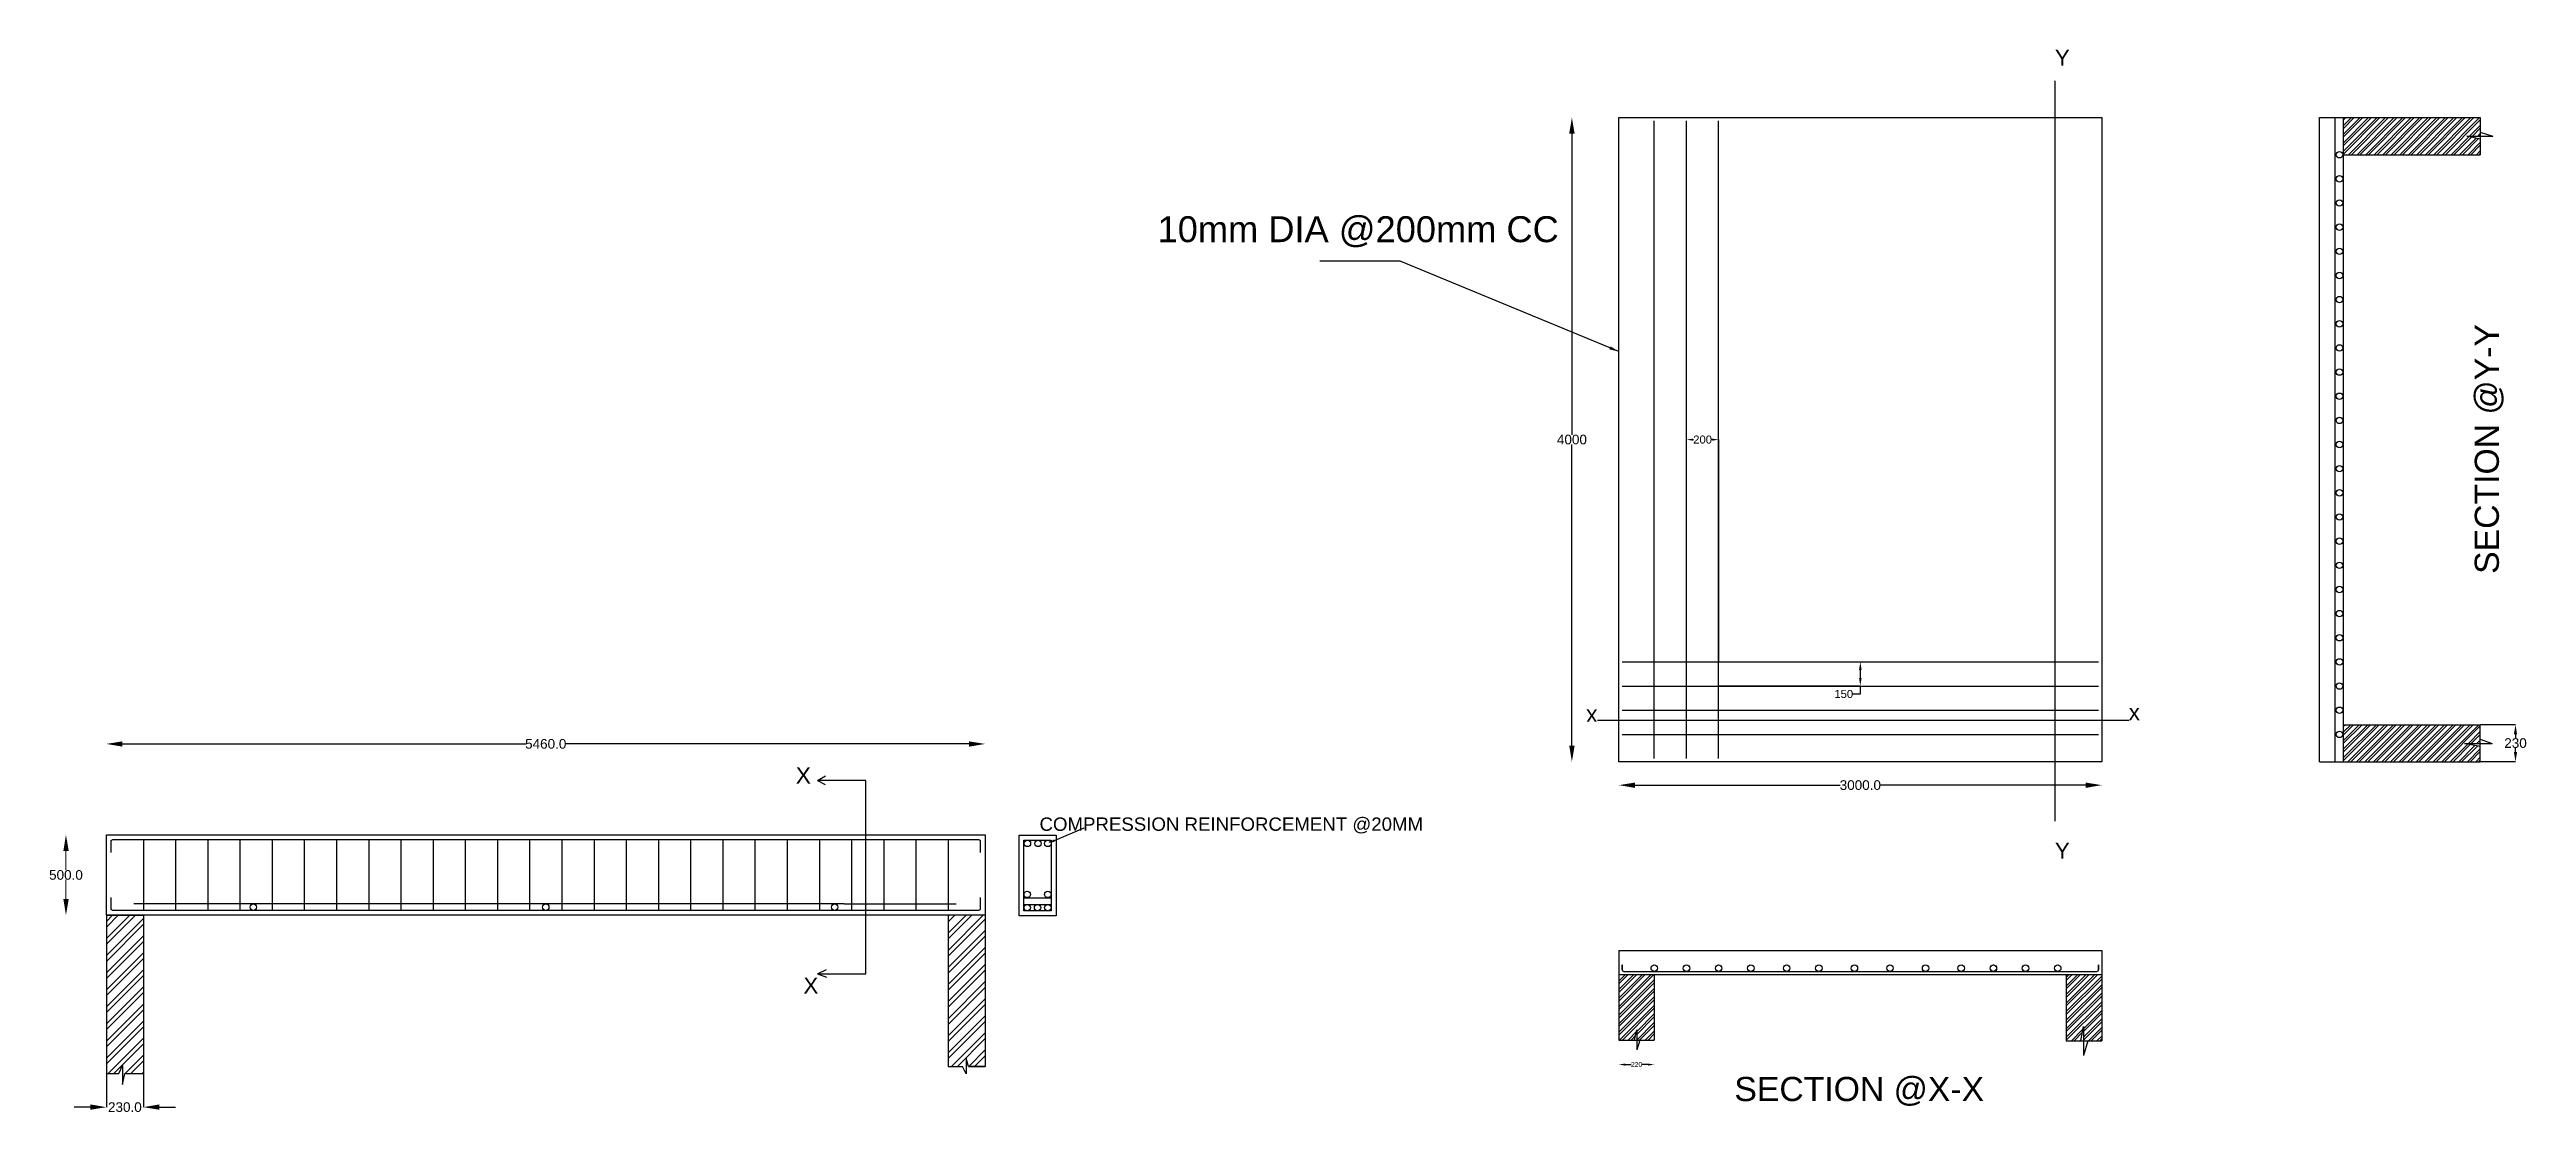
# Model space of a CAD drawing. Header units: millimetres. Extents: x -15359 to 171203, y -161916 to 32466.
# Drawn here: x 95826 to 111216, y 17482 to 24089 of the extents above; entities that cross this region are included whole.
import ezdxf
from ezdxf import colors
from ezdxf.entities.mleader import LeaderData, LeaderLine
from ezdxf.math import Vec2, Vec3

# ---------------------------------------------------------------- set-up
doc = ezdxf.new("R2010")
doc.units = ezdxf.units.MM
doc.header["$MEASUREMENT"] = 0
doc.styles.get("Standard").update_dxf_attribs({"font": 'Arial.ttf'})
doc.dimstyles.get("Standard").update_dxf_attribs({"dimtxt": 0.18, "dimasz": 0.18, "dimexe": 0.18, "dimexo": 0.0625, "dimgap": 0.09, "dimtad": 0, "dimtih": 1, "dimtoh": 1, "dimzin": 0, "dimdsep": 46, "dimtxsty": 'Standard', "dimcen": 0.09, "dimadec": 0, "dimazin": 0, "dimtfac": 1, "dimtofl": 0, "dimtmove": 0, "dimatfit": 3, "dimfxl": 0, "dimtolj": 1, "dimtzin": 0, "dimarcsym": 0})

msp = doc.modelspace()

# ---------------------------------------------------------------- texts
for s, height, p in [('Y', 100, (108285.45917, 23989.39371)), ('10mm DIA @200mm CC', 161.1657344, (102710.68232, 22893.17067)), ('x', 100, (108744.47257, 19924.22851)), ('X', 102.89906, (100461.85346, 19529.40869)), ('COMPRESSION REINFORCEMENT @20MM', 82.9340004, (101977.0292, 19237.25354)), ('Y', 100, (108285.45917, 19064.24266)), ('X', 100, (100509.89572, 18226.27958)), ('SECTION @X-X', 150, (106294.50678, 17558.87593))]:
    msp.add_text(s, height=height).set_placement(p)
for s, height, rotation, p in [('SECTION @Y-Y', 150, 90, (111044.54935, 20833.1047)), ('x', 100, 180, (105443.2896, 19991.82385))]:
    msp.add_text(s, height=height, rotation=rotation).set_placement(p)

# ---------------------------------------------------------------- blocks, each defined once
blk = doc.blocks.new('*D128')
at = {"color": 0, "lineweight": -2}
for p, q in [((105577, 19521), (105577, 19520)), ((105677, 19521), (106952, 19521)), ((108477, 19521), (107201, 19521)), ((108577, 19521), (108577, 19521))]:
    blk.add_line(p, q, dxfattribs=at)
at = {"color": 0}
for points in [[(105677, 19537), (105677, 19504), (105577, 19521)], [(108477, 19537), (108477, 19504), (108577, 19521)]]:
    blk.add_solid(points, dxfattribs=at)
at = {"layer": 'Defpoints', "color": 0}
for p in [(105577, 19521), (108577, 19521), (108577, 19521)]:
    blk.add_point(p, dxfattribs=at)
at = {"color": 0, "insert": (107077, 19521), "char_height": 60, "attachment_point": 5}
blk.add_mtext('\\A1;3000.0', dxfattribs=at)
blk = doc.blocks.new('*D129')
at = {"color": 0, "lineweight": -2}
for p, q in [((105285, 23667), (105285, 23667)), ((105285, 19667), (105285, 19667))]:
    blk.add_line(p, q, dxfattribs=at)
at = {"color": 0, "lineweight": -3}
for p, q in [((105285, 23567), (105285, 21697)), ((105285, 19767), (105285, 21636))]:
    blk.add_line(p, q, dxfattribs=at)
at = {"color": 0}
for points in [[(105268, 23567), (105302, 23567), (105285, 23667)], [(105268, 19767), (105302, 19767), (105285, 19667)]]:
    blk.add_solid(points, dxfattribs=at)
at = {"layer": 'Defpoints', "color": 0}
for p in [(105285, 23667), (105285, 19667), (105285, 19667)]:
    blk.add_point(p, dxfattribs=at)
at = {"color": 0, "insert": (105285, 21667), "char_height": 60, "attachment_point": 5}
blk.add_mtext('\\A1;4000', dxfattribs=at)
blk = doc.blocks.new('*D130')
at = {"color": 0, "lineweight": -2}
for p, q in [((96279, 19777), (98785, 19777)), ((101539, 19777), (99034, 19777))]:
    blk.add_line(p, q, dxfattribs=at)
at = {"color": 0}
for points in [[(96279, 19793), (96279, 19760), (96179, 19777)], [(101539, 19793), (101539, 19760), (101639, 19777)]]:
    blk.add_solid(points, dxfattribs=at)
at = {"layer": 'Defpoints', "color": 0}
for p in [(96179, 19777), (101639, 19777), (101639, 19777)]:
    blk.add_point(p, dxfattribs=at)
at = {"color": 0, "insert": (98909, 19777), "char_height": 60, "attachment_point": 5}
blk.add_mtext('\\A1;5460.0', dxfattribs=at)
blk = doc.blocks.new('*D131')
at = {"color": 0, "lineweight": -2}
for p, q in [((95928, 19213), (95928, 19213)), ((95928, 18713), (95928, 18713))]:
    blk.add_line(p, q, dxfattribs=at)
at = {"color": 0, "lineweight": 15}
for p, q in [((95928, 19113), (95928, 18994)), ((95928, 18813), (95928, 18932))]:
    blk.add_line(p, q, dxfattribs=at)
at = {"color": 0}
for points in [[(95912, 19113), (95945, 19113), (95928, 19213)], [(95912, 18813), (95945, 18813), (95928, 18713)]]:
    blk.add_solid(points, dxfattribs=at)
at = {"layer": 'Defpoints', "color": 0}
for p in [(95928, 19213), (95928, 18713), (95928, 18713)]:
    blk.add_point(p, dxfattribs=at)
at = {"color": 0, "insert": (95928, 18963), "char_height": 60, "attachment_point": 5}
blk.add_mtext('\\A1;500.0', dxfattribs=at)
blk = doc.blocks.new('*D171')
at = {"color": 0, "lineweight": -2}
for p, q in [((96179, 17730), (96179, 17521)), ((96409, 17730), (96409, 17521)), ((96079, 17521), (95979, 17521)), ((96509, 17521), (96609, 17521))]:
    blk.add_line(p, q, dxfattribs=at)
at = {"color": 0}
for points in [[(96079, 17538), (96079, 17505), (96179, 17521)], [(96509, 17538), (96509, 17505), (96409, 17521)]]:
    blk.add_solid(points, dxfattribs=at)
at = {"layer": 'Defpoints', "color": 0}
for p in [(96179, 17730), (96409, 17730), (96409, 17521)]:
    blk.add_point(p, dxfattribs=at)
at = {"color": 0, "insert": (96294, 17521), "char_height": 60, "attachment_point": 5}
blk.add_mtext('\\A1;230.0', dxfattribs=at)
blk = doc.blocks.new('*D172')
at = {"color": 0, "lineweight": -2}
for p, q in [((110929, 19897), (111148, 19897)), ((111148, 19837), (111148, 19812)), ((111148, 19727), (111148, 19751)), ((110929, 19667), (111148, 19667))]:
    blk.add_line(p, q, dxfattribs=at)
at = {"color": 0}
for points in [[(111138, 19837), (111158, 19837), (111148, 19897)], [(111138, 19727), (111158, 19727), (111148, 19667)]]:
    blk.add_solid(points, dxfattribs=at)
at = {"layer": 'Defpoints', "color": 0}
for p in [(110929, 19897), (110929, 19667), (111148, 19667)]:
    blk.add_point(p, dxfattribs=at)
at = {"color": 0, "insert": (111148, 19782), "char_height": 60, "attachment_point": 5}
blk.add_mtext('\\A1;230', dxfattribs=at)
blk = doc.blocks.new('*D173')
at = {"color": 0, "lineweight": -2}
for p, q in [((105997, 20287), (105997, 21667)), ((106037, 21667), (106041, 21667)), ((106157, 21667), (106153, 21667)), ((106197, 20287), (106197, 21667))]:
    blk.add_line(p, q, dxfattribs=at)
at = {"color": 0}
for points in [[(106037, 21673), (106037, 21660), (105997, 21667)], [(106157, 21673), (106157, 21660), (106197, 21667)]]:
    blk.add_solid(points, dxfattribs=at)
at = {"layer": 'Defpoints', "color": 0}
for p in [(106197, 21667), (105997, 20287), (106197, 20287)]:
    blk.add_point(p, dxfattribs=at)
at = {"color": 0, "insert": (106097, 21667), "char_height": 50, "attachment_point": 5}
blk.add_mtext('\\A1;200', dxfattribs=at)
blk = doc.blocks.new('*D174')
at = {"color": 0, "lineweight": -2}
for p, q in [((106197, 20287), (107077, 20287)), ((107077, 20237), (107077, 20187)), ((106197, 20137), (107077, 20137)), ((107077, 20087), (107027, 20087)), ((107077, 20137), (107077, 20087))]:
    blk.add_line(p, q, dxfattribs=at)
at = {"color": 0}
for points in [[(107069, 20237), (107085, 20237), (107077, 20287)], [(107069, 20187), (107085, 20187), (107077, 20137)]]:
    blk.add_solid(points, dxfattribs=at)
at = {"layer": 'Defpoints', "color": 0}
for p in [(106197, 20287), (106197, 20137), (107077, 20137)]:
    blk.add_point(p, dxfattribs=at)
at = {"color": 0, "insert": (106974, 20087), "char_height": 50, "attachment_point": 5}
blk.add_mtext('\\A1;150', dxfattribs=at)
blk = doc.blocks.new('*D127')
at = {"color": 0, "lineweight": -2}
for p, q in [((105576, 17786), (105576, 17786)), ((105616, 17786), (105653, 17786)), ((105757, 17786), (105720, 17786)), ((105797, 17786), (105797, 17786))]:
    blk.add_line(p, q, dxfattribs=at)
at = {"color": 0}
for points in [[(105616, 17792), (105616, 17779), (105576, 17786)], [(105757, 17792), (105757, 17779), (105797, 17786)]]:
    blk.add_solid(points, dxfattribs=at)
at = {"layer": 'Defpoints', "color": 0}
for p in [(105576, 17786), (105797, 17786), (105797, 17786)]:
    blk.add_point(p, dxfattribs=at)
at = {"color": 0, "insert": (105687, 17786), "char_height": 30, "attachment_point": 5}
blk.add_mtext('\\A1;220', dxfattribs=at)

# ---------------------------------------------------------------- dimensions: what is measured, and where the dimension line sits
for base, p1, p2, override, picture, middle in [((105284.92693, 19666.55555), (105284.92693, 23666.55555), (105284.92693, 19666.55555), {"dimtxt": 60, "dimasz": 100, "dimdec": 0, "dimlwd": 65533}, '*D129', (105284.92693, 21666.55555)), ((107076.85836, 20136.55555), (106196.85836, 20286.55555), (106196.85836, 20136.55555), {"dimtxt": 50, "dimasz": 50, "dimdec": 0}, '*D174', (106973.97163, 20086.55555)), ((111147.85778, 19666.55555), (110929.34828, 19896.55555), (110929.34828, 19666.55555), {"dimtxt": 60, "dimasz": 60, "dimdec": 0}, '*D172', (111147.85778, 19781.55555)), ((95928.18751, 18712.94892), (95928.18751, 19212.94892), (95928.18751, 18712.94892), {"dimtxt": 60, "dimasz": 100, "dimdec": 1, "dimlwd": 15}, '*D131', (95928.18751, 18962.94892))]:
    dim = msp.add_linear_dim(base=base, p1=p1, p2=p2, angle=90, dimstyle='Standard', override=override)
    dim.commit()
    dim.dimension.update_dxf_attribs({"geometry": picture, "text_midpoint": middle})
for base, p1, p2, override, picture, middle in [((106196.85836, 21666.55555), (105996.85836, 20286.55555), (106196.85836, 20286.55555), {"dimtxt": 50, "dimasz": 40, "dimdec": 0}, '*D173', (106096.85836, 21666.55555)), ((101639.07057, 19776.55799), (96179.07057, 19776.55799), (101639.07057, 19776.55799), {"dimtxt": 60, "dimasz": 100, "dimexe": 20, "dimexo": 20, "dimdec": 1}, '*D130', (98909.07057, 19776.55799)), ((108576.85836, 19520.59421), (105576.85836, 19520.77421), (108576.85836, 19520.59421), {"dimtxt": 60, "dimasz": 100, "dimdec": 1}, '*D128', (107076.85836, 19520.59421)), ((96409.07057, 17521.46817), (96179.07057, 17729.70025), (96409.07057, 17729.70025), {"dimtxt": 60, "dimasz": 100, "dimdec": 1}, '*D171', (96294.07057, 17521.46817)), ((105796.85836, 17785.75846), (105576.49836, 17785.75846), (105796.85836, 17785.75846), {"dimtxt": 30, "dimasz": 40, "dimdec": 0}, '*D127', (105686.67836, 17785.75846))]:
    dim = msp.add_linear_dim(base=base, p1=p1, p2=p2, dimstyle='Standard', override=override)
    dim.commit()
    dim.dimension.update_dxf_attribs({"geometry": picture, "text_midpoint": middle})

# ---------------------------------------------------------------- hatches: boundary and pattern name
h = msp.add_hatch()
h.set_pattern_fill('ANSI32', color=256, scale=100)
h.set_pattern_definition([(45, (92307.4, 18891.294), (-26.516504, 26.516504), []), (45, (92325.076, 18891.294), (-26.516504, 26.516504), [])])
h.paths.add_polyline_path([(110831.42007, 19779.28277), (110929.34828, 19779.28277), (110929.34828, 19896.55555), (110079.34828, 19896.55555), (110079.34828, 19666.55555), (110929.34828, 19666.55555), (110929.34828, 19760.51246)])
h.paths.add_polyline_path([(110929.34828, 23533.56584), (110846.38413, 23551.27596), (110929.34828, 23551.27596), (110929.34828, 23666.55555), (110079.34828, 23666.55555), (110079.34828, 23436.55555), (110929.34828, 23436.55555)])
h = msp.add_hatch()
h.set_pattern_fill('ANSI32', color=256, scale=200)
h.set_pattern_definition([(45, (91729.33, 18891.294), (-53.033, 53.033), []), (45, (91764.68, 18891.294), (-53.033, 53.033), [])])
h.paths.add_polyline_path([(96409.07057, 18712.94892), (96179.07057, 18712.94892), (96179.07057, 17729.70025), (96409.07057, 17729.70025), (96409.07057, 17732.90443)])
h.paths.add_polyline_path([(101639.07057, 18712.94892), (101409.07057, 18712.94892), (101409.07057, 17774.33189), (101639.07057, 17774.33189)])
h = msp.add_hatch()
h.set_pattern_fill('ANSI32', color=256, scale=100)
h.set_pattern_definition([(45, (91729.326, 18404.205), (-26.516504, 26.516504), []), (45, (91747.004, 18404.205), (-26.516504, 26.516504), [])])
h.paths.add_polyline_path([(108463.34729, 18022.39055), (108463.34729, 17933.538), (108576.85836, 17933.538), (108576.85836, 18344.62858), (108356.85836, 18344.62858), (108356.85836, 17933.538), (108447.21136, 17933.538)])
h.paths.add_polyline_path([(105687.99051, 18000.85196), (105687.99051, 17937.53941), (105796.85836, 17937.53941), (105796.85836, 18344.62858), (105576.85836, 18344.62858), (105576.85836, 17937.53941), (105674.3777, 17937.53941)])

# ---------------------------------------------------------------- linework, layer by layer
for p, q in [((108285.45917, 23895.93733), (108285.45917, 19297.8836)), ((105796.85836, 19686.55555), (105796.85836, 23646.55555)), ((105996.85836, 19686.55555), (105996.85836, 23646.55555)), ((106196.85836, 19686.55555), (106196.85836, 23646.55555)), ((109929.34828, 19666.55555), (109929.34828, 23666.55555)), ((109929.34828, 23666.55555), (110929.34828, 23666.55555)), ((110027.96425, 19666.55555), (110027.96425, 23666.55555)), ((110079.34828, 19666.55555), (110079.34828, 23666.55555)), ((110929.34828, 23533.56584), (110846.38413, 23551.27596)), ((110846.38413, 23551.27596), (111008.08951, 23551.27596)), ((110929.34828, 23666.55555), (110929.34828, 23436.55555)), ((110929.34828, 23576.73425), (111008.08951, 23551.27596)), ((110079.34828, 23436.55555), (110929.34828, 23436.55555)), ((105596.85836, 20286.55555), (108556.85836, 20286.55555)), ((105596.85836, 20136.55555), (108556.85836, 20136.55555)), ((105443.2896, 19924.22851), (108744.47257, 19924.22851)), ((105596.85836, 19986.55555), (108556.85836, 19986.55555)), ((110079.34828, 19896.55555), (110929.34828, 19896.55555)), ((110929.34828, 19666.55555), (110929.34828, 19896.55555)), ((110929.34828, 19896.55555), (110929.34828, 19896.55555)), ((110929.34828, 19896.55555), (110929.34828, 19896.55555)), ((110929.34828, 19896.55555), (110929.34828, 19896.55555)), ((110929.34828, 19896.55555), (110929.34828, 19896.55555)), ((110929.34828, 19896.55555), (110929.34828, 19896.55555)), ((110929.34828, 19896.55555), (110929.34828, 19896.55555)), ((105596.85836, 19836.55555), (108556.85836, 19836.55555)), ((110929.34828, 19760.51246), (110831.42007, 19779.28277)), ((110831.42007, 19779.28277), (111002.51604, 19779.28277)), ((110929.34828, 19807.43823), (111002.51604, 19779.28277)), ((100598.56799, 19550.00261), (100647.78168, 19579.58177)), ((100598.56799, 19550.00261), (100646.10029, 19524.13092)), ((109929.34828, 19666.55555), (110929.34828, 19666.55555)), ((96409.07057, 19182.94892), (96409.07057, 18742.94892)), ((96609.07057, 19182.94892), (96609.07057, 18742.94892)), ((96809.07057, 19182.94892), (96809.07057, 18742.94892)), ((97009.07057, 19182.94892), (97009.07057, 18742.94892)), ((97209.07057, 19182.94892), (97209.07057, 18742.94892)), ((97409.07057, 19182.94892), (97409.07057, 18742.94892)), ((97609.07057, 19182.94892), (97609.07057, 18742.94892)), ((97809.07057, 19182.94892), (97809.07057, 18742.94892)), ((98009.07057, 19182.94892), (98009.07057, 18742.94892)), ((98209.07057, 19182.94892), (98209.07057, 18742.94892)), ((98409.07057, 19182.94892), (98409.07057, 18742.94892)), ((98609.07057, 19182.94892), (98609.07057, 18742.94892)), ((98809.07057, 19182.94892), (98809.07057, 18742.94892)), ((99009.07057, 19182.94892), (99009.07057, 18742.94892)), ((99209.07057, 19182.94892), (99209.07057, 18742.94892)), ((99409.07057, 19182.94892), (99409.07057, 18742.94892)), ((99609.07057, 19182.94892), (99609.07057, 18742.94892)), ((99809.07057, 19182.94892), (99809.07057, 18742.94892)), ((100009.07057, 19182.94892), (100009.07057, 18742.94892)), ((100209.07057, 19182.94892), (100209.07057, 18742.94892)), ((100409.07057, 19182.94892), (100409.07057, 18742.94892)), ((100609.07057, 19182.94892), (100609.07057, 18742.94892)), ((100809.07057, 19182.94892), (100809.07057, 18742.94892)), ((101009.07057, 19182.94892), (101009.07057, 18742.94892)), ((101209.07057, 19182.94892), (101209.07057, 18742.94892)), ((101409.07057, 19182.94892), (101409.07057, 18742.94892)), ((97092.04826, 18782.94892), (96349.67457, 18782.94892)), ((100762.5667, 18782.94892), (97092.04826, 18782.94892)), ((100762.5667, 18782.94892), (101459.54909, 18782.94892)), ((101879.89013, 18820.16686), (102049.89013, 18820.16686)), ((101879.89013, 18740.16686), (101879.89013, 18780.16686)), ((101879.89013, 18780.16686), (102049.89013, 18780.16686)), ((96179.07057, 18712.94892), (96179.07057, 17729.70025)), ((96179.07057, 18712.94892), (96409.07057, 18712.94892)), ((96409.07057, 18712.94892), (96409.07057, 17732.90443)), ((101639.07057, 18712.94892), (101409.07057, 18712.94892)), ((101409.07057, 18712.94892), (101409.07057, 18712.94892)), ((101409.07057, 18712.94892), (101409.07057, 17774.33189)), ((101639.07057, 18712.94892), (101639.07057, 17774.33189)), ((101879.89013, 18740.16686), (101879.89013, 18770.16686)), ((101879.89013, 18740.16686), (101879.89013, 18760.16686)), ((105576.85836, 18494.62858), (105576.85836, 18494.62858)), ((105576.85836, 18494.62858), (108576.85836, 18494.62858)), ((105576.85836, 18494.62858), (105576.85836, 17937.53941)), ((108576.85836, 18494.62858), (108576.85836, 17933.538)), ((100598.56799, 18350.00261), (100652.82594, 18376.46646)), ((100598.56799, 18350.00261), (100654.50732, 18327.73693)), ((105576.85836, 18364.62858), (105576.85836, 18364.62858)), ((105576.85836, 18364.62858), (105576.85836, 18364.62858)), ((105576.85836, 18364.62858), (105576.85836, 18364.62858)), ((105576.85836, 18364.62858), (105576.85836, 18364.62858)), ((105576.85836, 18364.62858), (105576.85836, 18364.62858)), ((105576.85836, 18344.62858), (108576.85836, 18344.62858)), ((105596.85836, 18404.62858), (105596.85836, 18374.62858)), ((105596.85836, 18374.62858), (105596.85836, 18404.62858)), ((105606.85836, 18364.62858), (108546.85836, 18364.62858)), ((105796.85836, 18344.62858), (105796.85836, 17937.53941)), ((108356.85836, 18344.62858), (108356.85836, 17933.538)), ((108556.85836, 18404.62858), (108556.85836, 18374.62858)), ((108556.85836, 18374.62858), (108556.85836, 18404.62858)), ((108556.85836, 18404.62858), (108556.85836, 18404.62858)), ((108447.21136, 17933.538), (108463.34729, 18022.39055)), ((108463.34729, 18022.39055), (108463.34729, 17842.04322)), ((105576.85836, 17937.53941), (105796.85836, 17937.53941)), ((105576.85836, 17937.53941), (105576.85836, 17937.53941)), ((105576.85836, 17937.53941), (105576.85836, 17937.53941)), ((105576.85836, 17937.53941), (105576.85836, 17937.53941)), ((105576.85836, 17937.53941), (105576.85836, 17937.53941)), ((105576.85836, 17937.53941), (105576.85836, 17937.53941)), ((105576.85836, 17937.53941), (105576.85836, 17937.53941)), ((105674.3777, 17937.53941), (105687.99051, 18000.85196)), ((105687.99051, 18000.85196), (105687.99051, 17877.61277)), ((105707.20857, 17937.53941), (105687.99051, 17877.61277)), ((105796.85836, 17937.53941), (105796.85836, 17937.53941)), ((105796.85836, 17937.53941), (105796.85836, 17937.53941)), ((108356.85836, 17933.538), (108576.85836, 17933.538)), ((108491.21847, 17933.538), (108463.34729, 17842.04322)), ((96179.07057, 17729.70025), (96257.42264, 17729.70025)), ((96179.07057, 17729.70025), (96257.42264, 17729.70025)), ((96257.42264, 17729.70025), (96279.15821, 17779.18779)), ((96279.15821, 17779.18779), (96279.15821, 17661.89124)), ((96279.15821, 17661.89124), (96294.07057, 17729.70025)), ((96294.07057, 17729.70025), (96409.07057, 17729.70025)), ((96409.07057, 17732.90443), (96409.07057, 17729.70025)), ((101409.07057, 17774.33189), (101498.86159, 17774.33189)), ((101409.07057, 17774.33189), (101498.86159, 17774.33189)), ((101409.07057, 17774.33189), (101498.86159, 17774.33189)), ((101409.07057, 17774.33189), (101498.86159, 17774.33189)), ((101409.07057, 17774.33189), (101498.86159, 17774.33189)), ((101409.07057, 17774.33189), (101498.86159, 17774.33189)), ((101409.07057, 17774.33189), (101498.86159, 17774.33189)), ((101521.4903, 17728.96645), (101498.86159, 17774.33189)), ((101536.55145, 17774.33189), (101521.4903, 17824.91945)), ((101521.4903, 17824.91945), (101521.4903, 17728.96645)), ((101524.86592, 17774.33189), (101524.86592, 17774.33189)), ((101536.55145, 17774.33189), (101639.07057, 17774.33189)), ((101639.07057, 17774.33189), (101536.55145, 17774.33189))]:
    msp.add_line(p, q)
for points in [[(105576.85836, 23666.55555), (108576.85836, 23666.55555), (108576.85836, 19666.55555), (105576.85836, 19666.55555)], [(96179.07057, 19212.94892), (101639.07057, 19212.94892), (101639.07057, 18712.94892), (96179.07057, 18712.94892)], [(101849.89013, 19210.16686), (102079.89013, 19210.16686), (102079.89013, 18710.16686), (101849.89013, 18710.16686)], [(101879.89013, 19180.16686), (102049.89013, 19180.16686), (102049.89013, 18740.16686), (101879.89013, 18740.16686)]]:
    msp.add_lwpolyline(points, close=True)
msp.add_lwpolyline([(100598.56799, 18350.00261), (100898.56799, 18350.00261), (100898.56799, 19550.00261), (100598.56799, 19550.00261)])
for points in [[(96209.07057, 19102.94892), (96209.07057, 19172.94892, -0.4142135624), (96219.07057, 19182.94892), (101599.07057, 19182.94892, -0.4142135624), (101609.07057, 19172.94892), (101609.07057, 19102.94892)], [(101609.07057, 18822.94892), (101609.07057, 18752.94892, -0.4142135624), (101599.07057, 18742.94892), (96219.07057, 18742.94892, -0.4142135624), (96209.07057, 18752.94892), (96209.07057, 18822.94892)]]:
    msp.add_lwpolyline(points, format="xyb")
for centre in [(110054.21991, 23436.3069), (110054.21991, 23286.3069), (110054.21991, 23136.3069), (110054.21991, 22986.3069), (110054.21991, 22836.3069), (110054.21991, 22686.3069), (110054.21991, 22536.3069), (110054.21991, 22386.3069), (110054.21991, 22236.3069), (110054.21991, 22086.3069), (110054.21991, 21936.3069), (110054.21991, 21786.3069), (110054.21991, 21636.3069), (110054.21991, 21486.3069), (110054.21991, 21336.3069), (110054.21991, 21186.3069), (110054.21991, 21036.3069), (110054.21991, 20886.3069), (110054.21991, 20736.3069), (110054.21991, 20586.3069), (110054.21991, 20436.3069), (110054.21991, 20286.3069), (110054.21991, 20136.3069), (110054.21991, 19986.3069), (110054.21991, 19836.3069), (101901.93775, 19159.11286), (101967.54587, 19159.11286), (102028.68855, 19159.11286), (97092.04826, 18762.94892), (98909.07057, 18762.94892), (100704.09908, 18762.94892), (101900.97575, 18842.43503), (101900.97575, 18760.16686), (101964.89013, 18760.16686), (102028.5247, 18842.43503), (102028.5247, 18760.16686), (105796.85836, 18384.62858), (105996.85836, 18384.62858), (105996.85836, 18384.62858), (106196.85836, 18384.62858), (106196.85836, 18384.62858), (106196.85836, 18384.62858), (106196.85836, 18384.62858), (106396.85836, 18384.62858), (106396.85836, 18384.62858), (106396.85836, 18384.62858), (106619.38553, 18384.62858), (106619.38553, 18384.62858), (106819.38553, 18384.62858), (106819.38553, 18384.62858), (107040.40189, 18384.62858), (107261.41825, 18384.62858), (107482.43461, 18384.62858), (107703.45097, 18384.62858), (107903.45097, 18384.62858), (107903.45097, 18384.62858), (107903.91528, 18384.62858), (108103.45097, 18384.62858), (108303.45097, 18384.62858)]:
    msp.add_circle(centre, 20)
for centre, start, end in [((105606.85836, 18374.62858), 180, 270), ((108546.85836, 18374.62858), 270, 0)]:
    msp.add_arc(centre, 10, start, end)

msp.set_redraw_order([(e.dxf.handle, doc.entitydb.next_handle()) for e in msp.query("TEXT MTEXT ATTDEF DIMENSION ARC_DIMENSION")])  # texts and dimensions are drawn at this point

# ---------------------------------------------------------------- leaders
msp.add_leader([(105576.85836, 22213.89498), (104217.48564, 22774.73858), (103718.06453, 22774.73858)], dimstyle='Standard', override={"dimasz": 60, "dimgap": 0.09, "dimtad": 0})
ml = msp.add_multileader_mtext('Standard')
ml.set_content('', color=256)
ml.set_leader_properties()
ml.build(insert=Vec2(0, 0))
ml.multileader.update_dxf_attribs({"dogleg_length": 0.36, "arrow_head_size": 45})
ctx = ml.context
ctx.base_point, ctx.char_height, ctx.arrow_head_size, ctx.landing_gap_size, ctx.plane_origin = Vec3(102254.40852, 19256.84294), 0.18, 45, 0.09, Vec3(102028.68855, 19159.11286)
notes = []
notes.append((ctx, [(0, (1, 1, 0), (102254.04852, 19256.84294), (1, 0), 0.36, [(0, [(102028.68855, 19159.11286)], 0, [])])]))
ctx.mtext.insert, ctx.mtext.flow_direction = Vec3(102254.49852, 19256.93294), 5
for ctx, leaders in notes:
    for number, flags, end, landing, length, lines in leaders:
        leader = LeaderData()
        leader.index, (leader.has_last_leader_line, leader.has_dogleg_vector, leader.attachment_direction) = number, flags
        leader.last_leader_point, leader.dogleg_vector, leader.dogleg_length = Vec3(end), Vec3(landing), length
        for number, points, colour, breaks in lines:
            line = LeaderLine()
            line.index, line.vertices, line.color, line.breaks = number, Vec3.list(points), colors.encode_raw_color(colour), breaks
            leader.lines.append(line)
        ctx.leaders.append(leader)

doc.saveas('drawing.dxf')
